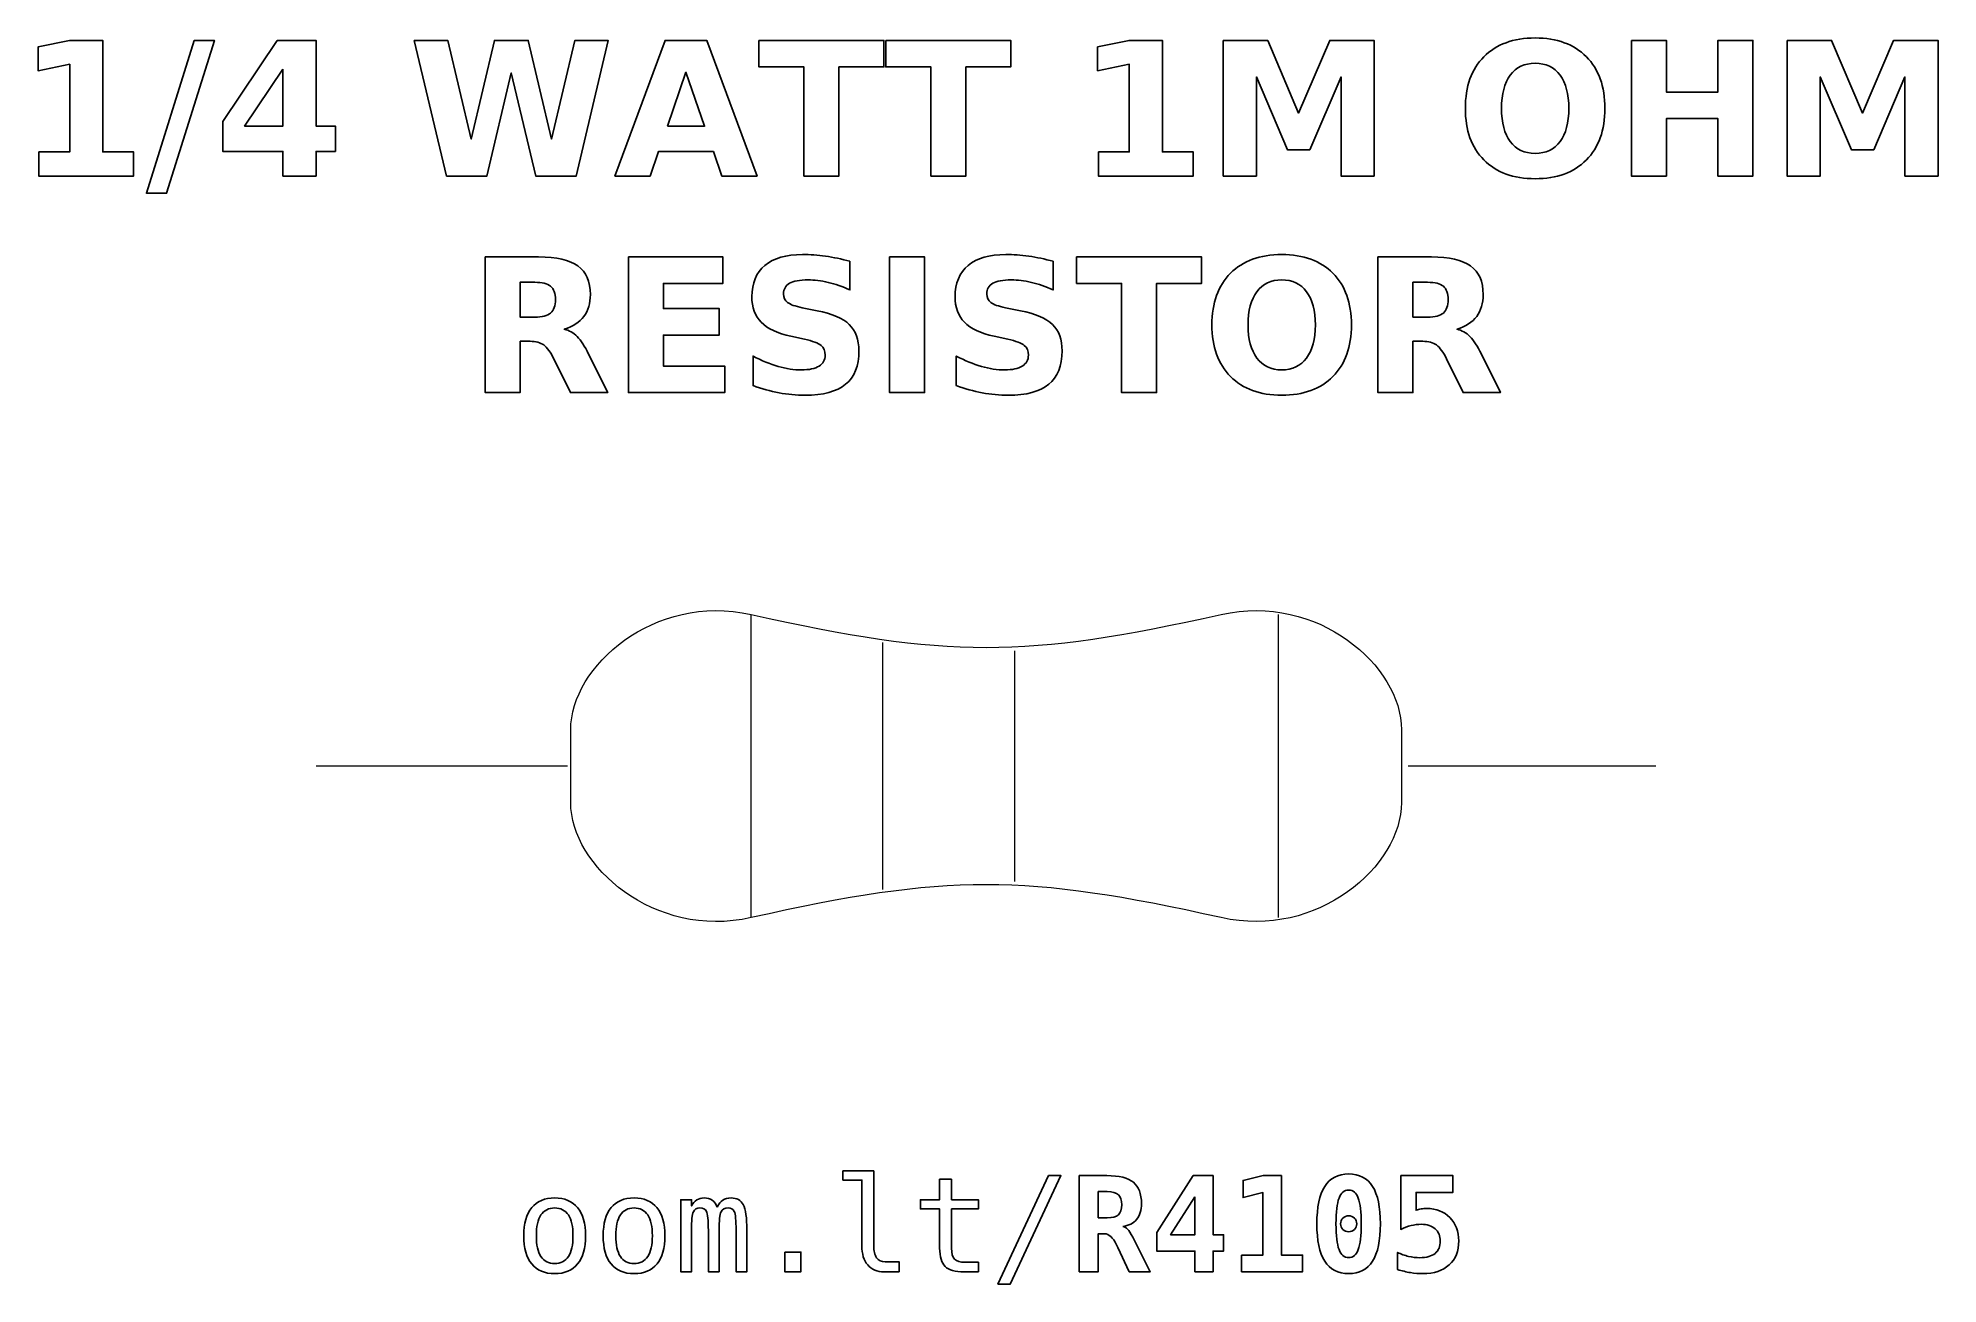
# Model space of a CAD drawing. Header units: centimetres. Extents: x -11.22 to -9.78, y -15.24 to -14.3.
import ezdxf

# ---------------------------------------------------------------- set-up
doc = ezdxf.new("R2010")
doc.units = ezdxf.units.CM
doc.header["$MEASUREMENT"] = 0
doc.layers.add('Layer 1', color=7, linetype='Continuous')

msp = doc.modelspace()

# ---------------------------------------------------------------- linework, layer by layer
at = {"layer": 'Layer 1', "color": 250}
for points, knots in [([(-11.21836, -14.38415), (-11.21836, -14.38415), (-11.19493, -14.38415), (-11.19493, -14.38415), (-11.19493, -14.38415), (-11.19493, -14.38415), (-11.19493, -14.31766), (-11.19493, -14.31766), (-11.19493, -14.31766), (-11.19493, -14.31766), (-11.21897, -14.32263), (-11.21897, -14.32263), (-11.21897, -14.32263), (-11.21897, -14.32263), (-11.21897, -14.30456), (-11.21897, -14.30456), (-11.21897, -14.30456), (-11.21897, -14.30456), (-11.19507, -14.2996), (-11.19507, -14.2996), (-11.19507, -14.2996), (-11.19507, -14.2996), (-11.16986, -14.2996), (-11.16986, -14.2996), (-11.16986, -14.2996), (-11.16986, -14.2996), (-11.16986, -14.38415), (-11.16986, -14.38415), (-11.16986, -14.38415), (-11.16986, -14.38415), (-11.14644, -14.38415), (-11.14644, -14.38415), (-11.14644, -14.38415), (-11.14644, -14.38415), (-11.14644, -14.40247), (-11.14644, -14.40247), (-11.14644, -14.40247), (-11.14644, -14.40247), (-11.21836, -14.40247), (-11.21836, -14.40247), (-11.21836, -14.40247), (-11.21836, -14.40247), (-11.21836, -14.38415), (-11.21836, -14.38415)], [0, 0, 0, 0, 0.0909091, 0.0909091, 0.0909091, 0.0909091, 0.1818182, 0.1818182, 0.1818182, 0.1818182, 0.2727273, 0.2727273, 0.2727273, 0.2727273, 0.3636364, 0.3636364, 0.3636364, 0.3636364, 0.4545455, 0.4545455, 0.4545455, 0.4545455, 0.5454545, 0.5454545, 0.5454545, 0.5454545, 0.6363636, 0.6363636, 0.6363636, 0.6363636, 0.7272727, 0.7272727, 0.7272727, 0.7272727, 0.8181818, 0.8181818, 0.8181818, 0.8181818, 0.9090909, 0.9090909, 0.9090909, 0.9090909, 1, 1, 1, 1]), ([(-11.10046, -14.2996), (-11.10046, -14.2996), (-11.08517, -14.2996), (-11.08517, -14.2996), (-11.08517, -14.2996), (-11.08517, -14.2996), (-11.12148, -14.41557), (-11.12148, -14.41557), (-11.12148, -14.41557), (-11.12148, -14.41557), (-11.1367, -14.41557), (-11.1367, -14.41557), (-11.1367, -14.41557), (-11.1367, -14.41557), (-11.10046, -14.2996), (-11.10046, -14.2996)], [0, 0, 0, 0, 0.25, 0.25, 0.25, 0.25, 0.5, 0.5, 0.5, 0.5, 0.75, 0.75, 0.75, 0.75, 1, 1, 1, 1]), ([(-11.03762, -14.2996), (-11.03762, -14.2996), (-11.00812, -14.2996), (-11.00812, -14.2996), (-11.00812, -14.2996), (-11.00812, -14.2996), (-11.00812, -14.36451), (-11.00812, -14.36451), (-11.00812, -14.36451), (-11.00812, -14.36451), (-10.99345, -14.36451), (-10.99345, -14.36451), (-10.99345, -14.36451), (-10.99345, -14.36451), (-10.99345, -14.38373), (-10.99345, -14.38373), (-10.99345, -14.38373), (-10.99345, -14.38373), (-11.00812, -14.38373), (-11.00812, -14.38373), (-11.00812, -14.38373), (-11.00812, -14.38373), (-11.00812, -14.40247), (-11.00812, -14.40247), (-11.00812, -14.40247), (-11.00812, -14.40247), (-11.03319, -14.40247), (-11.03319, -14.40247), (-11.03319, -14.40247), (-11.03319, -14.40247), (-11.03319, -14.38373), (-11.03319, -14.38373), (-11.03319, -14.38373), (-11.03319, -14.38373), (-11.07882, -14.38373), (-11.07882, -14.38373), (-11.07882, -14.38373), (-11.07882, -14.38373), (-11.07882, -14.36098), (-11.07882, -14.36098), (-11.07882, -14.36098), (-11.07882, -14.36098), (-11.03762, -14.2996), (-11.03762, -14.2996)], [0, 0, 0, 0, 0.0909091, 0.0909091, 0.0909091, 0.0909091, 0.1818182, 0.1818182, 0.1818182, 0.1818182, 0.2727273, 0.2727273, 0.2727273, 0.2727273, 0.3636364, 0.3636364, 0.3636364, 0.3636364, 0.4545455, 0.4545455, 0.4545455, 0.4545455, 0.5454545, 0.5454545, 0.5454545, 0.5454545, 0.6363636, 0.6363636, 0.6363636, 0.6363636, 0.7272727, 0.7272727, 0.7272727, 0.7272727, 0.8181818, 0.8181818, 0.8181818, 0.8181818, 0.9090909, 0.9090909, 0.9090909, 0.9090909, 1, 1, 1, 1]), ([(-10.93364, -14.2996), (-10.93364, -14.2996), (-10.90822, -14.2996), (-10.90822, -14.2996), (-10.90822, -14.2996), (-10.90822, -14.2996), (-10.89044, -14.37437), (-10.89044, -14.37437), (-10.89044, -14.37437), (-10.89044, -14.37437), (-10.8728, -14.2996), (-10.8728, -14.2996), (-10.8728, -14.2996), (-10.8728, -14.2996), (-10.84723, -14.2996), (-10.84723, -14.2996), (-10.84723, -14.2996), (-10.84723, -14.2996), (-10.8296, -14.37437), (-10.8296, -14.37437), (-10.8296, -14.37437), (-10.8296, -14.37437), (-10.81182, -14.2996), (-10.81182, -14.2996), (-10.81182, -14.2996), (-10.81182, -14.2996), (-10.7866, -14.2996), (-10.7866, -14.2996), (-10.7866, -14.2996), (-10.7866, -14.2996), (-10.81085, -14.40247), (-10.81085, -14.40247), (-10.81085, -14.40247), (-10.81085, -14.40247), (-10.84145, -14.40247), (-10.84145, -14.40247), (-10.84145, -14.40247), (-10.84145, -14.40247), (-10.86012, -14.32427), (-10.86012, -14.32427), (-10.86012, -14.32427), (-10.86012, -14.32427), (-10.87858, -14.40247), (-10.87858, -14.40247), (-10.87858, -14.40247), (-10.87858, -14.40247), (-10.90918, -14.40247), (-10.90918, -14.40247), (-10.90918, -14.40247), (-10.90918, -14.40247), (-10.93364, -14.2996), (-10.93364, -14.2996)], [0, 0, 0, 0, 0.0769231, 0.0769231, 0.0769231, 0.0769231, 0.1538462, 0.1538462, 0.1538462, 0.1538462, 0.2307692, 0.2307692, 0.2307692, 0.2307692, 0.3076923, 0.3076923, 0.3076923, 0.3076923, 0.3846154, 0.3846154, 0.3846154, 0.3846154, 0.4615385, 0.4615385, 0.4615385, 0.4615385, 0.5384615, 0.5384615, 0.5384615, 0.5384615, 0.6153846, 0.6153846, 0.6153846, 0.6153846, 0.6923077, 0.6923077, 0.6923077, 0.6923077, 0.7692308, 0.7692308, 0.7692308, 0.7692308, 0.8461538, 0.8461538, 0.8461538, 0.8461538, 0.9230769, 0.9230769, 0.9230769, 0.9230769, 1, 1, 1, 1]), ([(-10.70683, -14.38375), (-10.70683, -14.38375), (-10.74832, -14.38375), (-10.74832, -14.38375), (-10.74832, -14.38375), (-10.74832, -14.38375), (-10.75486, -14.40247), (-10.75486, -14.40247), (-10.75486, -14.40247), (-10.75486, -14.40247), (-10.78153, -14.40247), (-10.78153, -14.40247), (-10.78153, -14.40247), (-10.78153, -14.40247), (-10.74343, -14.2996), (-10.74343, -14.2996), (-10.74343, -14.2996), (-10.74343, -14.2996), (-10.7118, -14.2996), (-10.7118, -14.2996), (-10.7118, -14.2996), (-10.7118, -14.2996), (-10.6737, -14.40247), (-10.6737, -14.40247), (-10.6737, -14.40247), (-10.6737, -14.40247), (-10.70037, -14.40247), (-10.70037, -14.40247), (-10.70037, -14.40247), (-10.70037, -14.40247), (-10.70683, -14.38375), (-10.70683, -14.38375)], [0, 0, 0, 0, 0.125, 0.125, 0.125, 0.125, 0.25, 0.25, 0.25, 0.25, 0.375, 0.375, 0.375, 0.375, 0.5, 0.5, 0.5, 0.5, 0.625, 0.625, 0.625, 0.625, 0.75, 0.75, 0.75, 0.75, 0.875, 0.875, 0.875, 0.875, 1, 1, 1, 1]), ([(-10.67231, -14.2996), (-10.67231, -14.2996), (-10.57751, -14.2996), (-10.57751, -14.2996), (-10.57751, -14.2996), (-10.57751, -14.2996), (-10.57751, -14.31966), (-10.57751, -14.31966), (-10.57751, -14.31966), (-10.57751, -14.31966), (-10.61161, -14.31966), (-10.61161, -14.31966), (-10.61161, -14.31966), (-10.61161, -14.31966), (-10.61161, -14.40247), (-10.61161, -14.40247), (-10.61161, -14.40247), (-10.61161, -14.40247), (-10.63814, -14.40247), (-10.63814, -14.40247), (-10.63814, -14.40247), (-10.63814, -14.40247), (-10.63814, -14.31966), (-10.63814, -14.31966), (-10.63814, -14.31966), (-10.63814, -14.31966), (-10.67231, -14.31966), (-10.67231, -14.31966), (-10.67231, -14.31966), (-10.67231, -14.31966), (-10.67231, -14.2996), (-10.67231, -14.2996)], [0, 0, 0, 0, 0.125, 0.125, 0.125, 0.125, 0.25, 0.25, 0.25, 0.25, 0.375, 0.375, 0.375, 0.375, 0.5, 0.5, 0.5, 0.5, 0.625, 0.625, 0.625, 0.625, 0.75, 0.75, 0.75, 0.75, 0.875, 0.875, 0.875, 0.875, 1, 1, 1, 1]), ([(-10.57605, -14.2996), (-10.57605, -14.2996), (-10.48125, -14.2996), (-10.48125, -14.2996), (-10.48125, -14.2996), (-10.48125, -14.2996), (-10.48125, -14.31966), (-10.48125, -14.31966), (-10.48125, -14.31966), (-10.48125, -14.31966), (-10.51535, -14.31966), (-10.51535, -14.31966), (-10.51535, -14.31966), (-10.51535, -14.31966), (-10.51535, -14.40247), (-10.51535, -14.40247), (-10.51535, -14.40247), (-10.51535, -14.40247), (-10.54188, -14.40247), (-10.54188, -14.40247), (-10.54188, -14.40247), (-10.54188, -14.40247), (-10.54188, -14.31966), (-10.54188, -14.31966), (-10.54188, -14.31966), (-10.54188, -14.31966), (-10.57605, -14.31966), (-10.57605, -14.31966), (-10.57605, -14.31966), (-10.57605, -14.31966), (-10.57605, -14.2996), (-10.57605, -14.2996)], [0, 0, 0, 0, 0.125, 0.125, 0.125, 0.125, 0.25, 0.25, 0.25, 0.25, 0.375, 0.375, 0.375, 0.375, 0.5, 0.5, 0.5, 0.5, 0.625, 0.625, 0.625, 0.625, 0.75, 0.75, 0.75, 0.75, 0.875, 0.875, 0.875, 0.875, 1, 1, 1, 1]), ([(-10.41481, -14.38415), (-10.41481, -14.38415), (-10.39138, -14.38415), (-10.39138, -14.38415), (-10.39138, -14.38415), (-10.39138, -14.38415), (-10.39138, -14.31766), (-10.39138, -14.31766), (-10.39138, -14.31766), (-10.39138, -14.31766), (-10.41542, -14.32263), (-10.41542, -14.32263), (-10.41542, -14.32263), (-10.41542, -14.32263), (-10.41542, -14.30456), (-10.41542, -14.30456), (-10.41542, -14.30456), (-10.41542, -14.30456), (-10.39152, -14.2996), (-10.39152, -14.2996), (-10.39152, -14.2996), (-10.39152, -14.2996), (-10.36631, -14.2996), (-10.36631, -14.2996), (-10.36631, -14.2996), (-10.36631, -14.2996), (-10.36631, -14.38415), (-10.36631, -14.38415), (-10.36631, -14.38415), (-10.36631, -14.38415), (-10.34289, -14.38415), (-10.34289, -14.38415), (-10.34289, -14.38415), (-10.34289, -14.38415), (-10.34289, -14.40247), (-10.34289, -14.40247), (-10.34289, -14.40247), (-10.34289, -14.40247), (-10.41481, -14.40247), (-10.41481, -14.40247), (-10.41481, -14.40247), (-10.41481, -14.40247), (-10.41481, -14.38415), (-10.41481, -14.38415)], [0, 0, 0, 0, 0.0909091, 0.0909091, 0.0909091, 0.0909091, 0.1818182, 0.1818182, 0.1818182, 0.1818182, 0.2727273, 0.2727273, 0.2727273, 0.2727273, 0.3636364, 0.3636364, 0.3636364, 0.3636364, 0.4545455, 0.4545455, 0.4545455, 0.4545455, 0.5454545, 0.5454545, 0.5454545, 0.5454545, 0.6363636, 0.6363636, 0.6363636, 0.6363636, 0.7272727, 0.7272727, 0.7272727, 0.7272727, 0.8181818, 0.8181818, 0.8181818, 0.8181818, 0.9090909, 0.9090909, 0.9090909, 0.9090909, 1, 1, 1, 1]), ([(-10.32019, -14.2996), (-10.32019, -14.2996), (-10.28644, -14.2996), (-10.28644, -14.2996), (-10.28644, -14.2996), (-10.28644, -14.2996), (-10.26299, -14.35466), (-10.26299, -14.35466), (-10.26299, -14.35466), (-10.26299, -14.35466), (-10.23943, -14.2996), (-10.23943, -14.2996), (-10.23943, -14.2996), (-10.23943, -14.2996), (-10.20575, -14.2996), (-10.20575, -14.2996), (-10.20575, -14.2996), (-10.20575, -14.2996), (-10.20575, -14.40247), (-10.20575, -14.40247), (-10.20575, -14.40247), (-10.20575, -14.40247), (-10.23082, -14.40247), (-10.23082, -14.40247), (-10.23082, -14.40247), (-10.23082, -14.40247), (-10.23082, -14.32723), (-10.23082, -14.32723), (-10.23082, -14.32723), (-10.23082, -14.32723), (-10.25453, -14.38269), (-10.25453, -14.38269), (-10.25453, -14.38269), (-10.25453, -14.38269), (-10.27134, -14.38269), (-10.27134, -14.38269), (-10.27134, -14.38269), (-10.27134, -14.38269), (-10.29505, -14.32723), (-10.29505, -14.32723), (-10.29505, -14.32723), (-10.29505, -14.32723), (-10.29505, -14.40247), (-10.29505, -14.40247), (-10.29505, -14.40247), (-10.29505, -14.40247), (-10.32019, -14.40247), (-10.32019, -14.40247), (-10.32019, -14.40247), (-10.32019, -14.40247), (-10.32019, -14.2996), (-10.32019, -14.2996)], [0, 0, 0, 0, 0.0769231, 0.0769231, 0.0769231, 0.0769231, 0.1538462, 0.1538462, 0.1538462, 0.1538462, 0.2307692, 0.2307692, 0.2307692, 0.2307692, 0.3076923, 0.3076923, 0.3076923, 0.3076923, 0.3846154, 0.3846154, 0.3846154, 0.3846154, 0.4615385, 0.4615385, 0.4615385, 0.4615385, 0.5384615, 0.5384615, 0.5384615, 0.5384615, 0.6153846, 0.6153846, 0.6153846, 0.6153846, 0.6923077, 0.6923077, 0.6923077, 0.6923077, 0.7692308, 0.7692308, 0.7692308, 0.7692308, 0.8461538, 0.8461538, 0.8461538, 0.8461538, 0.9230769, 0.9230769, 0.9230769, 0.9230769, 1, 1, 1, 1]), ([(-10.08364, -14.29774), (-10.06711, -14.29774), (-10.05415, -14.30247), (-10.04479, -14.31195), (-10.04479, -14.31195), (-10.03541, -14.3214), (-10.03073, -14.33445), (-10.03073, -14.35113), (-10.03073, -14.35113), (-10.03073, -14.36776), (-10.03541, -14.38081), (-10.04479, -14.39026), (-10.04479, -14.39026), (-10.05415, -14.39974), (-10.06711, -14.40447), (-10.08364, -14.40447), (-10.08364, -14.40447), (-10.10013, -14.40447), (-10.11306, -14.39974), (-10.12247, -14.39026), (-10.12247, -14.39026), (-10.13185, -14.38081), (-10.13656, -14.36776), (-10.13656, -14.35113), (-10.13656, -14.35113), (-10.13656, -14.33445), (-10.13185, -14.3214), (-10.12247, -14.31195), (-10.12247, -14.31195), (-10.11306, -14.30247), (-10.10013, -14.29774), (-10.08364, -14.29774)], [0, 0, 0, 0, 0.125, 0.125, 0.125, 0.125, 0.25, 0.25, 0.25, 0.25, 0.375, 0.375, 0.375, 0.375, 0.5, 0.5, 0.5, 0.5, 0.625, 0.625, 0.625, 0.625, 0.75, 0.75, 0.75, 0.75, 0.875, 0.875, 0.875, 0.875, 1, 1, 1, 1]), ([(-10.01066, -14.2996), (-10.01066, -14.2996), (-9.98413, -14.2996), (-9.98413, -14.2996), (-9.98413, -14.2996), (-9.98413, -14.2996), (-9.98413, -14.33881), (-9.98413, -14.33881), (-9.98413, -14.33881), (-9.98413, -14.33881), (-9.945, -14.33881), (-9.945, -14.33881), (-9.945, -14.33881), (-9.945, -14.33881), (-9.945, -14.2996), (-9.945, -14.2996), (-9.945, -14.2996), (-9.945, -14.2996), (-9.91847, -14.2996), (-9.91847, -14.2996), (-9.91847, -14.2996), (-9.91847, -14.2996), (-9.91847, -14.40247), (-9.91847, -14.40247), (-9.91847, -14.40247), (-9.91847, -14.40247), (-9.945, -14.40247), (-9.945, -14.40247), (-9.945, -14.40247), (-9.945, -14.40247), (-9.945, -14.35887), (-9.945, -14.35887), (-9.945, -14.35887), (-9.945, -14.35887), (-9.98413, -14.35887), (-9.98413, -14.35887), (-9.98413, -14.35887), (-9.98413, -14.35887), (-9.98413, -14.40247), (-9.98413, -14.40247), (-9.98413, -14.40247), (-9.98413, -14.40247), (-10.01066, -14.40247), (-10.01066, -14.40247), (-10.01066, -14.40247), (-10.01066, -14.40247), (-10.01066, -14.2996), (-10.01066, -14.2996)], [0, 0, 0, 0, 0.0833333, 0.0833333, 0.0833333, 0.0833333, 0.1666667, 0.1666667, 0.1666667, 0.1666667, 0.25, 0.25, 0.25, 0.25, 0.3333333, 0.3333333, 0.3333333, 0.3333333, 0.4166667, 0.4166667, 0.4166667, 0.4166667, 0.5, 0.5, 0.5, 0.5, 0.5833333, 0.5833333, 0.5833333, 0.5833333, 0.6666667, 0.6666667, 0.6666667, 0.6666667, 0.75, 0.75, 0.75, 0.75, 0.8333333, 0.8333333, 0.8333333, 0.8333333, 0.9166667, 0.9166667, 0.9166667, 0.9166667, 1, 1, 1, 1]), ([(-9.89257, -14.2996), (-9.89257, -14.2996), (-9.85882, -14.2996), (-9.85882, -14.2996), (-9.85882, -14.2996), (-9.85882, -14.2996), (-9.83537, -14.35466), (-9.83537, -14.35466), (-9.83537, -14.35466), (-9.83537, -14.35466), (-9.81181, -14.2996), (-9.81181, -14.2996), (-9.81181, -14.2996), (-9.81181, -14.2996), (-9.77813, -14.2996), (-9.77813, -14.2996), (-9.77813, -14.2996), (-9.77813, -14.2996), (-9.77813, -14.40247), (-9.77813, -14.40247), (-9.77813, -14.40247), (-9.77813, -14.40247), (-9.8032, -14.40247), (-9.8032, -14.40247), (-9.8032, -14.40247), (-9.8032, -14.40247), (-9.8032, -14.32723), (-9.8032, -14.32723), (-9.8032, -14.32723), (-9.8032, -14.32723), (-9.82691, -14.38269), (-9.82691, -14.38269), (-9.82691, -14.38269), (-9.82691, -14.38269), (-9.84372, -14.38269), (-9.84372, -14.38269), (-9.84372, -14.38269), (-9.84372, -14.38269), (-9.86743, -14.32723), (-9.86743, -14.32723), (-9.86743, -14.32723), (-9.86743, -14.32723), (-9.86743, -14.40247), (-9.86743, -14.40247), (-9.86743, -14.40247), (-9.86743, -14.40247), (-9.89257, -14.40247), (-9.89257, -14.40247), (-9.89257, -14.40247), (-9.89257, -14.40247), (-9.89257, -14.2996), (-9.89257, -14.2996)], [0, 0, 0, 0, 0.0769231, 0.0769231, 0.0769231, 0.0769231, 0.1538462, 0.1538462, 0.1538462, 0.1538462, 0.2307692, 0.2307692, 0.2307692, 0.2307692, 0.3076923, 0.3076923, 0.3076923, 0.3076923, 0.3846154, 0.3846154, 0.3846154, 0.3846154, 0.4615385, 0.4615385, 0.4615385, 0.4615385, 0.5384615, 0.5384615, 0.5384615, 0.5384615, 0.6153846, 0.6153846, 0.6153846, 0.6153846, 0.6923077, 0.6923077, 0.6923077, 0.6923077, 0.7692308, 0.7692308, 0.7692308, 0.7692308, 0.8461538, 0.8461538, 0.8461538, 0.8461538, 0.9230769, 0.9230769, 0.9230769, 0.9230769, 1, 1, 1, 1]), ([(-11.03319, -14.32145), (-11.03319, -14.32145), (-11.06229, -14.36451), (-11.06229, -14.36451), (-11.06229, -14.36451), (-11.06229, -14.36451), (-11.03319, -14.36451), (-11.03319, -14.36451), (-11.03319, -14.36451), (-11.03319, -14.36451), (-11.03319, -14.32145), (-11.03319, -14.32145)], [0, 0, 0, 0, 0.3333333, 0.3333333, 0.3333333, 0.3333333, 0.6666667, 0.6666667, 0.6666667, 0.6666667, 1, 1, 1, 1]), ([(-10.08364, -14.31696), (-10.09173, -14.31696), (-10.09799, -14.31994), (-10.10246, -14.32592), (-10.10246, -14.32592), (-10.1069, -14.33189), (-10.10914, -14.34029), (-10.10914, -14.35113), (-10.10914, -14.35113), (-10.10914, -14.36195), (-10.1069, -14.37032), (-10.10246, -14.37629), (-10.10246, -14.37629), (-10.09799, -14.38227), (-10.09173, -14.38525), (-10.08364, -14.38525), (-10.08364, -14.38525), (-10.0755, -14.38525), (-10.06923, -14.38227), (-10.06476, -14.37629), (-10.06476, -14.37629), (-10.06031, -14.37032), (-10.05808, -14.36195), (-10.05808, -14.35113), (-10.05808, -14.35113), (-10.05808, -14.34029), (-10.06031, -14.33189), (-10.06476, -14.32592), (-10.06476, -14.32592), (-10.06923, -14.31994), (-10.0755, -14.31696), (-10.08364, -14.31696)], [0, 0, 0, 0, 0.125, 0.125, 0.125, 0.125, 0.25, 0.25, 0.25, 0.25, 0.375, 0.375, 0.375, 0.375, 0.5, 0.5, 0.5, 0.5, 0.625, 0.625, 0.625, 0.625, 0.75, 0.75, 0.75, 0.75, 0.875, 0.875, 0.875, 0.875, 1, 1, 1, 1]), ([(-10.74171, -14.36465), (-10.74171, -14.36465), (-10.71351, -14.36465), (-10.71351, -14.36465), (-10.71351, -14.36465), (-10.71351, -14.36465), (-10.72758, -14.32373), (-10.72758, -14.32373), (-10.72758, -14.32373), (-10.72758, -14.32373), (-10.74171, -14.36465), (-10.74171, -14.36465)], [0, 0, 0, 0, 0.3333333, 0.3333333, 0.3333333, 0.3333333, 0.6666667, 0.6666667, 0.6666667, 0.6666667, 1, 1, 1, 1]), ([(-10.85333, -14.5278), (-10.85333, -14.5278), (-10.85333, -14.56672), (-10.85333, -14.56672), (-10.85333, -14.56672), (-10.85333, -14.56672), (-10.87986, -14.56672), (-10.87986, -14.56672), (-10.87986, -14.56672), (-10.87986, -14.56672), (-10.87986, -14.46385), (-10.87986, -14.46385), (-10.87986, -14.46385), (-10.87986, -14.46385), (-10.83934, -14.46385), (-10.83934, -14.46385), (-10.83934, -14.46385), (-10.82579, -14.46385), (-10.81584, -14.46613), (-10.80954, -14.47067), (-10.80954, -14.47067), (-10.80322, -14.47521), (-10.80006, -14.48241), (-10.80006, -14.49224), (-10.80006, -14.49224), (-10.80006, -14.49903), (-10.80171, -14.50463), (-10.80498, -14.50898), (-10.80498, -14.50898), (-10.80827, -14.51336), (-10.81323, -14.51658), (-10.81984, -14.51863), (-10.81984, -14.51863), (-10.81622, -14.51947), (-10.81295, -14.52133), (-10.81008, -14.52425), (-10.81008, -14.52425), (-10.80721, -14.52716), (-10.80432, -14.53158), (-10.80138, -14.53751), (-10.80138, -14.53751), (-10.80138, -14.53751), (-10.78696, -14.56672), (-10.78696, -14.56672), (-10.78696, -14.56672), (-10.78696, -14.56672), (-10.81523, -14.56672), (-10.81523, -14.56672), (-10.81523, -14.56672), (-10.81523, -14.56672), (-10.82777, -14.54116), (-10.82777, -14.54116), (-10.82777, -14.54116), (-10.83028, -14.53603), (-10.83285, -14.5325), (-10.83546, -14.53062), (-10.83546, -14.53062), (-10.83805, -14.52874), (-10.8415, -14.5278), (-10.84583, -14.5278), (-10.84583, -14.5278), (-10.84583, -14.5278), (-10.85333, -14.5278), (-10.85333, -14.5278)], [0, 0, 0, 0, 0.0625, 0.0625, 0.0625, 0.0625, 0.125, 0.125, 0.125, 0.125, 0.1875, 0.1875, 0.1875, 0.1875, 0.25, 0.25, 0.25, 0.25, 0.3125, 0.3125, 0.3125, 0.3125, 0.375, 0.375, 0.375, 0.375, 0.4375, 0.4375, 0.4375, 0.4375, 0.5, 0.5, 0.5, 0.5, 0.5625, 0.5625, 0.5625, 0.5625, 0.625, 0.625, 0.625, 0.625, 0.6875, 0.6875, 0.6875, 0.6875, 0.75, 0.75, 0.75, 0.75, 0.8125, 0.8125, 0.8125, 0.8125, 0.875, 0.875, 0.875, 0.875, 0.9375, 0.9375, 0.9375, 0.9375, 1, 1, 1, 1]), ([(-10.77121, -14.46385), (-10.77121, -14.46385), (-10.69962, -14.46385), (-10.69962, -14.46385), (-10.69962, -14.46385), (-10.69962, -14.46385), (-10.69962, -14.48391), (-10.69962, -14.48391), (-10.69962, -14.48391), (-10.69962, -14.48391), (-10.74468, -14.48391), (-10.74468, -14.48391), (-10.74468, -14.48391), (-10.74468, -14.48391), (-10.74468, -14.50306), (-10.74468, -14.50306), (-10.74468, -14.50306), (-10.74468, -14.50306), (-10.70233, -14.50306), (-10.70233, -14.50306), (-10.70233, -14.50306), (-10.70233, -14.50306), (-10.70233, -14.52312), (-10.70233, -14.52312), (-10.70233, -14.52312), (-10.70233, -14.52312), (-10.74468, -14.52312), (-10.74468, -14.52312), (-10.74468, -14.52312), (-10.74468, -14.52312), (-10.74468, -14.54666), (-10.74468, -14.54666), (-10.74468, -14.54666), (-10.74468, -14.54666), (-10.69812, -14.54666), (-10.69812, -14.54666), (-10.69812, -14.54666), (-10.69812, -14.54666), (-10.69812, -14.56672), (-10.69812, -14.56672), (-10.69812, -14.56672), (-10.69812, -14.56672), (-10.77121, -14.56672), (-10.77121, -14.56672), (-10.77121, -14.56672), (-10.77121, -14.56672), (-10.77121, -14.46385), (-10.77121, -14.46385)], [0, 0, 0, 0, 0.0833333, 0.0833333, 0.0833333, 0.0833333, 0.1666667, 0.1666667, 0.1666667, 0.1666667, 0.25, 0.25, 0.25, 0.25, 0.3333333, 0.3333333, 0.3333333, 0.3333333, 0.4166667, 0.4166667, 0.4166667, 0.4166667, 0.5, 0.5, 0.5, 0.5, 0.5833333, 0.5833333, 0.5833333, 0.5833333, 0.6666667, 0.6666667, 0.6666667, 0.6666667, 0.75, 0.75, 0.75, 0.75, 0.8333333, 0.8333333, 0.8333333, 0.8333333, 0.9166667, 0.9166667, 0.9166667, 0.9166667, 1, 1, 1, 1]), ([(-10.60322, -14.4671), (-10.60322, -14.4671), (-10.60322, -14.48885), (-10.60322, -14.48885), (-10.60322, -14.48885), (-10.60887, -14.48633), (-10.61439, -14.48443), (-10.61975, -14.48314), (-10.61975, -14.48314), (-10.62514, -14.48184), (-10.63022, -14.48121), (-10.63499, -14.48121), (-10.63499, -14.48121), (-10.64132, -14.48121), (-10.64602, -14.48208), (-10.64906, -14.48382), (-10.64906, -14.48382), (-10.65209, -14.48558), (-10.6536, -14.48829), (-10.6536, -14.49196), (-10.6536, -14.49196), (-10.6536, -14.49471), (-10.65259, -14.49687), (-10.65054, -14.4984), (-10.65054, -14.4984), (-10.64849, -14.49993), (-10.64478, -14.50127), (-10.63939, -14.50237), (-10.63939, -14.50237), (-10.63939, -14.50237), (-10.6281, -14.50463), (-10.6281, -14.50463), (-10.6281, -14.50463), (-10.61665, -14.50694), (-10.60854, -14.51042), (-10.60372, -14.51512), (-10.60372, -14.51512), (-10.59889, -14.5198), (-10.59647, -14.52646), (-10.59647, -14.53509), (-10.59647, -14.53509), (-10.59647, -14.54645), (-10.59983, -14.55489), (-10.60656, -14.56042), (-10.60656, -14.56042), (-10.61329, -14.56594), (-10.62356, -14.56872), (-10.63739, -14.56872), (-10.63739, -14.56872), (-10.64393, -14.56872), (-10.65047, -14.56811), (-10.65703, -14.56686), (-10.65703, -14.56686), (-10.66359, -14.56561), (-10.67018, -14.56378), (-10.67674, -14.56136), (-10.67674, -14.56136), (-10.67674, -14.56136), (-10.67674, -14.53897), (-10.67674, -14.53897), (-10.67674, -14.53897), (-10.67018, -14.54245), (-10.66383, -14.54508), (-10.65769, -14.54685), (-10.65769, -14.54685), (-10.65155, -14.54861), (-10.64565, -14.5495), (-10.63996, -14.5495), (-10.63996, -14.5495), (-10.63417, -14.5495), (-10.62973, -14.54854), (-10.62665, -14.54661), (-10.62665, -14.54661), (-10.62356, -14.54468), (-10.62204, -14.54193), (-10.62204, -14.53833), (-10.62204, -14.53833), (-10.62204, -14.53513), (-10.62307, -14.53264), (-10.62516, -14.5309), (-10.62516, -14.5309), (-10.62726, -14.52916), (-10.63142, -14.52759), (-10.63768, -14.52622), (-10.63768, -14.52622), (-10.63768, -14.52622), (-10.64795, -14.52394), (-10.64795, -14.52394), (-10.64795, -14.52394), (-10.65823, -14.52173), (-10.66576, -14.51823), (-10.67051, -14.5134), (-10.67051, -14.5134), (-10.67526, -14.50858), (-10.67763, -14.50207), (-10.67763, -14.49391), (-10.67763, -14.49391), (-10.67763, -14.48365), (-10.67432, -14.47577), (-10.66771, -14.47027), (-10.66771, -14.47027), (-10.6611, -14.46474), (-10.6516, -14.46199), (-10.63918, -14.46199), (-10.63918, -14.46199), (-10.63354, -14.46199), (-10.62773, -14.46242), (-10.62175, -14.46326), (-10.62175, -14.46326), (-10.61578, -14.46411), (-10.6096, -14.46538), (-10.60322, -14.4671)], [0, 0, 0, 0, 0.0357143, 0.0357143, 0.0357143, 0.0357143, 0.0714286, 0.0714286, 0.0714286, 0.0714286, 0.1071429, 0.1071429, 0.1071429, 0.1071429, 0.1428571, 0.1428571, 0.1428571, 0.1428571, 0.1785714, 0.1785714, 0.1785714, 0.1785714, 0.2142857, 0.2142857, 0.2142857, 0.2142857, 0.25, 0.25, 0.25, 0.25, 0.2857143, 0.2857143, 0.2857143, 0.2857143, 0.3214286, 0.3214286, 0.3214286, 0.3214286, 0.3571429, 0.3571429, 0.3571429, 0.3571429, 0.3928571, 0.3928571, 0.3928571, 0.3928571, 0.4285714, 0.4285714, 0.4285714, 0.4285714, 0.4642857, 0.4642857, 0.4642857, 0.4642857, 0.5, 0.5, 0.5, 0.5, 0.5357143, 0.5357143, 0.5357143, 0.5357143, 0.5714286, 0.5714286, 0.5714286, 0.5714286, 0.6071429, 0.6071429, 0.6071429, 0.6071429, 0.6428571, 0.6428571, 0.6428571, 0.6428571, 0.6785714, 0.6785714, 0.6785714, 0.6785714, 0.7142857, 0.7142857, 0.7142857, 0.7142857, 0.75, 0.75, 0.75, 0.75, 0.7857143, 0.7857143, 0.7857143, 0.7857143, 0.8214286, 0.8214286, 0.8214286, 0.8214286, 0.8571429, 0.8571429, 0.8571429, 0.8571429, 0.8928571, 0.8928571, 0.8928571, 0.8928571, 0.9285714, 0.9285714, 0.9285714, 0.9285714, 0.9642857, 0.9642857, 0.9642857, 0.9642857, 1, 1, 1, 1]), ([(-10.57319, -14.46385), (-10.57319, -14.46385), (-10.54666, -14.46385), (-10.54666, -14.46385), (-10.54666, -14.46385), (-10.54666, -14.46385), (-10.54666, -14.56672), (-10.54666, -14.56672), (-10.54666, -14.56672), (-10.54666, -14.56672), (-10.57319, -14.56672), (-10.57319, -14.56672), (-10.57319, -14.56672), (-10.57319, -14.56672), (-10.57319, -14.46385), (-10.57319, -14.46385)], [0, 0, 0, 0, 0.25, 0.25, 0.25, 0.25, 0.5, 0.5, 0.5, 0.5, 0.75, 0.75, 0.75, 0.75, 1, 1, 1, 1]), ([(-10.44911, -14.4671), (-10.44911, -14.4671), (-10.44911, -14.48885), (-10.44911, -14.48885), (-10.44911, -14.48885), (-10.45476, -14.48633), (-10.46028, -14.48443), (-10.46564, -14.48314), (-10.46564, -14.48314), (-10.47103, -14.48184), (-10.47611, -14.48121), (-10.48088, -14.48121), (-10.48088, -14.48121), (-10.48721, -14.48121), (-10.49191, -14.48208), (-10.49495, -14.48382), (-10.49495, -14.48382), (-10.49798, -14.48558), (-10.49949, -14.48829), (-10.49949, -14.49196), (-10.49949, -14.49196), (-10.49949, -14.49471), (-10.49848, -14.49687), (-10.49643, -14.4984), (-10.49643, -14.4984), (-10.49438, -14.49993), (-10.49067, -14.50127), (-10.48528, -14.50237), (-10.48528, -14.50237), (-10.48528, -14.50237), (-10.47399, -14.50463), (-10.47399, -14.50463), (-10.47399, -14.50463), (-10.46254, -14.50694), (-10.45443, -14.51042), (-10.44961, -14.51512), (-10.44961, -14.51512), (-10.44478, -14.5198), (-10.44236, -14.52646), (-10.44236, -14.53509), (-10.44236, -14.53509), (-10.44236, -14.54645), (-10.44572, -14.55489), (-10.45245, -14.56042), (-10.45245, -14.56042), (-10.45918, -14.56594), (-10.46945, -14.56872), (-10.48328, -14.56872), (-10.48328, -14.56872), (-10.48982, -14.56872), (-10.49636, -14.56811), (-10.50292, -14.56686), (-10.50292, -14.56686), (-10.50948, -14.56561), (-10.51607, -14.56378), (-10.52263, -14.56136), (-10.52263, -14.56136), (-10.52263, -14.56136), (-10.52263, -14.53897), (-10.52263, -14.53897), (-10.52263, -14.53897), (-10.51607, -14.54245), (-10.50972, -14.54508), (-10.50358, -14.54685), (-10.50358, -14.54685), (-10.49744, -14.54861), (-10.49154, -14.5495), (-10.48585, -14.5495), (-10.48585, -14.5495), (-10.48006, -14.5495), (-10.47562, -14.54854), (-10.47254, -14.54661), (-10.47254, -14.54661), (-10.46945, -14.54468), (-10.46793, -14.54193), (-10.46793, -14.53833), (-10.46793, -14.53833), (-10.46793, -14.53513), (-10.46896, -14.53264), (-10.47105, -14.5309), (-10.47105, -14.5309), (-10.47315, -14.52916), (-10.47731, -14.52759), (-10.48357, -14.52622), (-10.48357, -14.52622), (-10.48357, -14.52622), (-10.49384, -14.52394), (-10.49384, -14.52394), (-10.49384, -14.52394), (-10.50412, -14.52173), (-10.51165, -14.51823), (-10.5164, -14.5134), (-10.5164, -14.5134), (-10.52115, -14.50858), (-10.52352, -14.50207), (-10.52352, -14.49391), (-10.52352, -14.49391), (-10.52352, -14.48365), (-10.52021, -14.47577), (-10.5136, -14.47027), (-10.5136, -14.47027), (-10.50699, -14.46474), (-10.49749, -14.46199), (-10.48507, -14.46199), (-10.48507, -14.46199), (-10.47943, -14.46199), (-10.47362, -14.46242), (-10.46764, -14.46326), (-10.46764, -14.46326), (-10.46167, -14.46411), (-10.45549, -14.46538), (-10.44911, -14.4671)], [0, 0, 0, 0, 0.0357143, 0.0357143, 0.0357143, 0.0357143, 0.0714286, 0.0714286, 0.0714286, 0.0714286, 0.1071429, 0.1071429, 0.1071429, 0.1071429, 0.1428571, 0.1428571, 0.1428571, 0.1428571, 0.1785714, 0.1785714, 0.1785714, 0.1785714, 0.2142857, 0.2142857, 0.2142857, 0.2142857, 0.25, 0.25, 0.25, 0.25, 0.2857143, 0.2857143, 0.2857143, 0.2857143, 0.3214286, 0.3214286, 0.3214286, 0.3214286, 0.3571429, 0.3571429, 0.3571429, 0.3571429, 0.3928571, 0.3928571, 0.3928571, 0.3928571, 0.4285714, 0.4285714, 0.4285714, 0.4285714, 0.4642857, 0.4642857, 0.4642857, 0.4642857, 0.5, 0.5, 0.5, 0.5, 0.5357143, 0.5357143, 0.5357143, 0.5357143, 0.5714286, 0.5714286, 0.5714286, 0.5714286, 0.6071429, 0.6071429, 0.6071429, 0.6071429, 0.6428571, 0.6428571, 0.6428571, 0.6428571, 0.6785714, 0.6785714, 0.6785714, 0.6785714, 0.7142857, 0.7142857, 0.7142857, 0.7142857, 0.75, 0.75, 0.75, 0.75, 0.7857143, 0.7857143, 0.7857143, 0.7857143, 0.8214286, 0.8214286, 0.8214286, 0.8214286, 0.8571429, 0.8571429, 0.8571429, 0.8571429, 0.8928571, 0.8928571, 0.8928571, 0.8928571, 0.9285714, 0.9285714, 0.9285714, 0.9285714, 0.9642857, 0.9642857, 0.9642857, 0.9642857, 1, 1, 1, 1]), ([(-10.43136, -14.46385), (-10.43136, -14.46385), (-10.33656, -14.46385), (-10.33656, -14.46385), (-10.33656, -14.46385), (-10.33656, -14.46385), (-10.33656, -14.48391), (-10.33656, -14.48391), (-10.33656, -14.48391), (-10.33656, -14.48391), (-10.37066, -14.48391), (-10.37066, -14.48391), (-10.37066, -14.48391), (-10.37066, -14.48391), (-10.37066, -14.56672), (-10.37066, -14.56672), (-10.37066, -14.56672), (-10.37066, -14.56672), (-10.39719, -14.56672), (-10.39719, -14.56672), (-10.39719, -14.56672), (-10.39719, -14.56672), (-10.39719, -14.48391), (-10.39719, -14.48391), (-10.39719, -14.48391), (-10.39719, -14.48391), (-10.43136, -14.48391), (-10.43136, -14.48391), (-10.43136, -14.48391), (-10.43136, -14.48391), (-10.43136, -14.46385), (-10.43136, -14.46385)], [0, 0, 0, 0, 0.125, 0.125, 0.125, 0.125, 0.25, 0.25, 0.25, 0.25, 0.375, 0.375, 0.375, 0.375, 0.5, 0.5, 0.5, 0.5, 0.625, 0.625, 0.625, 0.625, 0.75, 0.75, 0.75, 0.75, 0.875, 0.875, 0.875, 0.875, 1, 1, 1, 1]), ([(-10.27583, -14.46199), (-10.2593, -14.46199), (-10.24634, -14.46672), (-10.23698, -14.4762), (-10.23698, -14.4762), (-10.2276, -14.48565), (-10.22292, -14.4987), (-10.22292, -14.51538), (-10.22292, -14.51538), (-10.22292, -14.53201), (-10.2276, -14.54506), (-10.23698, -14.55451), (-10.23698, -14.55451), (-10.24634, -14.56399), (-10.2593, -14.56872), (-10.27583, -14.56872), (-10.27583, -14.56872), (-10.29232, -14.56872), (-10.30525, -14.56399), (-10.31466, -14.55451), (-10.31466, -14.55451), (-10.32404, -14.54506), (-10.32875, -14.53201), (-10.32875, -14.51538), (-10.32875, -14.51538), (-10.32875, -14.4987), (-10.32404, -14.48565), (-10.31466, -14.4762), (-10.31466, -14.4762), (-10.30525, -14.46672), (-10.29232, -14.46199), (-10.27583, -14.46199)], [0, 0, 0, 0, 0.125, 0.125, 0.125, 0.125, 0.25, 0.25, 0.25, 0.25, 0.375, 0.375, 0.375, 0.375, 0.5, 0.5, 0.5, 0.5, 0.625, 0.625, 0.625, 0.625, 0.75, 0.75, 0.75, 0.75, 0.875, 0.875, 0.875, 0.875, 1, 1, 1, 1]), ([(-10.17632, -14.5278), (-10.17632, -14.5278), (-10.17632, -14.56672), (-10.17632, -14.56672), (-10.17632, -14.56672), (-10.17632, -14.56672), (-10.20285, -14.56672), (-10.20285, -14.56672), (-10.20285, -14.56672), (-10.20285, -14.56672), (-10.20285, -14.46385), (-10.20285, -14.46385), (-10.20285, -14.46385), (-10.20285, -14.46385), (-10.16233, -14.46385), (-10.16233, -14.46385), (-10.16233, -14.46385), (-10.14878, -14.46385), (-10.13883, -14.46613), (-10.13253, -14.47067), (-10.13253, -14.47067), (-10.12621, -14.47521), (-10.12305, -14.48241), (-10.12305, -14.49224), (-10.12305, -14.49224), (-10.12305, -14.49903), (-10.1247, -14.50463), (-10.12797, -14.50898), (-10.12797, -14.50898), (-10.13126, -14.51336), (-10.13622, -14.51658), (-10.14283, -14.51863), (-10.14283, -14.51863), (-10.13921, -14.51947), (-10.13594, -14.52133), (-10.13307, -14.52425), (-10.13307, -14.52425), (-10.1302, -14.52716), (-10.12731, -14.53158), (-10.12437, -14.53751), (-10.12437, -14.53751), (-10.12437, -14.53751), (-10.10995, -14.56672), (-10.10995, -14.56672), (-10.10995, -14.56672), (-10.10995, -14.56672), (-10.13822, -14.56672), (-10.13822, -14.56672), (-10.13822, -14.56672), (-10.13822, -14.56672), (-10.15076, -14.54116), (-10.15076, -14.54116), (-10.15076, -14.54116), (-10.15327, -14.53603), (-10.15584, -14.5325), (-10.15845, -14.53062), (-10.15845, -14.53062), (-10.16104, -14.52874), (-10.16449, -14.5278), (-10.16882, -14.5278), (-10.16882, -14.5278), (-10.16882, -14.5278), (-10.17632, -14.5278), (-10.17632, -14.5278)], [0, 0, 0, 0, 0.0625, 0.0625, 0.0625, 0.0625, 0.125, 0.125, 0.125, 0.125, 0.1875, 0.1875, 0.1875, 0.1875, 0.25, 0.25, 0.25, 0.25, 0.3125, 0.3125, 0.3125, 0.3125, 0.375, 0.375, 0.375, 0.375, 0.4375, 0.4375, 0.4375, 0.4375, 0.5, 0.5, 0.5, 0.5, 0.5625, 0.5625, 0.5625, 0.5625, 0.625, 0.625, 0.625, 0.625, 0.6875, 0.6875, 0.6875, 0.6875, 0.75, 0.75, 0.75, 0.75, 0.8125, 0.8125, 0.8125, 0.8125, 0.875, 0.875, 0.875, 0.875, 0.9375, 0.9375, 0.9375, 0.9375, 1, 1, 1, 1]), ([(-10.84216, -14.50948), (-10.83661, -14.50948), (-10.83261, -14.50844), (-10.83021, -14.50637), (-10.83021, -14.50637), (-10.82779, -14.5043), (-10.82659, -14.50089), (-10.82659, -14.49616), (-10.82659, -14.49616), (-10.82659, -14.49148), (-10.82779, -14.48812), (-10.83021, -14.4861), (-10.83021, -14.4861), (-10.83261, -14.48408), (-10.83661, -14.48307), (-10.84216, -14.48307), (-10.84216, -14.48307), (-10.84216, -14.48307), (-10.85333, -14.48307), (-10.85333, -14.48307), (-10.85333, -14.48307), (-10.85333, -14.48307), (-10.85333, -14.50948), (-10.85333, -14.50948), (-10.85333, -14.50948), (-10.85333, -14.50948), (-10.84216, -14.50948), (-10.84216, -14.50948)], [0, 0, 0, 0, 0.1428571, 0.1428571, 0.1428571, 0.1428571, 0.2857143, 0.2857143, 0.2857143, 0.2857143, 0.4285714, 0.4285714, 0.4285714, 0.4285714, 0.5714286, 0.5714286, 0.5714286, 0.5714286, 0.7142857, 0.7142857, 0.7142857, 0.7142857, 0.8571429, 0.8571429, 0.8571429, 0.8571429, 1, 1, 1, 1]), ([(-10.27583, -14.48121), (-10.28392, -14.48121), (-10.29018, -14.48419), (-10.29465, -14.49017), (-10.29465, -14.49017), (-10.29909, -14.49614), (-10.30133, -14.50454), (-10.30133, -14.51538), (-10.30133, -14.51538), (-10.30133, -14.5262), (-10.29909, -14.53457), (-10.29465, -14.54054), (-10.29465, -14.54054), (-10.29018, -14.54652), (-10.28392, -14.5495), (-10.27583, -14.5495), (-10.27583, -14.5495), (-10.26769, -14.5495), (-10.26142, -14.54652), (-10.25695, -14.54054), (-10.25695, -14.54054), (-10.2525, -14.53457), (-10.25027, -14.5262), (-10.25027, -14.51538), (-10.25027, -14.51538), (-10.25027, -14.50454), (-10.2525, -14.49614), (-10.25695, -14.49017), (-10.25695, -14.49017), (-10.26142, -14.48419), (-10.26769, -14.48121), (-10.27583, -14.48121)], [0, 0, 0, 0, 0.125, 0.125, 0.125, 0.125, 0.25, 0.25, 0.25, 0.25, 0.375, 0.375, 0.375, 0.375, 0.5, 0.5, 0.5, 0.5, 0.625, 0.625, 0.625, 0.625, 0.75, 0.75, 0.75, 0.75, 0.875, 0.875, 0.875, 0.875, 1, 1, 1, 1]), ([(-10.16515, -14.50948), (-10.1596, -14.50948), (-10.1556, -14.50844), (-10.1532, -14.50637), (-10.1532, -14.50637), (-10.15078, -14.5043), (-10.14958, -14.50089), (-10.14958, -14.49616), (-10.14958, -14.49616), (-10.14958, -14.49148), (-10.15078, -14.48812), (-10.1532, -14.4861), (-10.1532, -14.4861), (-10.1556, -14.48408), (-10.1596, -14.48307), (-10.16515, -14.48307), (-10.16515, -14.48307), (-10.16515, -14.48307), (-10.17632, -14.48307), (-10.17632, -14.48307), (-10.17632, -14.48307), (-10.17632, -14.48307), (-10.17632, -14.50948), (-10.17632, -14.50948), (-10.17632, -14.50948), (-10.17632, -14.50948), (-10.16515, -14.50948), (-10.16515, -14.50948)], [0, 0, 0, 0, 0.1428571, 0.1428571, 0.1428571, 0.1428571, 0.2857143, 0.2857143, 0.2857143, 0.2857143, 0.4285714, 0.4285714, 0.4285714, 0.4285714, 0.5714286, 0.5714286, 0.5714286, 0.5714286, 0.7142857, 0.7142857, 0.7142857, 0.7142857, 0.8571429, 0.8571429, 0.8571429, 0.8571429, 1, 1, 1, 1]), ([(-10.58522, -15.2138), (-10.58522, -15.21784), (-10.58448, -15.22087), (-10.583, -15.22292), (-10.583, -15.22292), (-10.58152, -15.22497), (-10.57933, -15.226), (-10.57643, -15.226), (-10.57643, -15.226), (-10.57643, -15.226), (-10.56593, -15.226), (-10.56593, -15.226), (-10.56593, -15.226), (-10.56593, -15.226), (-10.56593, -15.23362), (-10.56593, -15.23362), (-10.56593, -15.23362), (-10.56593, -15.23362), (-10.5773, -15.23362), (-10.5773, -15.23362), (-10.5773, -15.23362), (-10.58268, -15.23362), (-10.58683, -15.23189), (-10.58978, -15.22844), (-10.58978, -15.22844), (-10.59273, -15.22499), (-10.5942, -15.2201), (-10.5942, -15.2138), (-10.5942, -15.2138), (-10.5942, -15.2138), (-10.5942, -15.16413), (-10.5942, -15.16413), (-10.5942, -15.16413), (-10.5942, -15.16413), (-10.6086, -15.16413), (-10.6086, -15.16413), (-10.6086, -15.16413), (-10.6086, -15.16413), (-10.6086, -15.1571), (-10.6086, -15.1571), (-10.6086, -15.1571), (-10.6086, -15.1571), (-10.58522, -15.1571), (-10.58522, -15.1571), (-10.58522, -15.1571), (-10.58522, -15.1571), (-10.58522, -15.2138), (-10.58522, -15.2138)], [0, 0, 0, 0, 0.0833333, 0.0833333, 0.0833333, 0.0833333, 0.1666667, 0.1666667, 0.1666667, 0.1666667, 0.25, 0.25, 0.25, 0.25, 0.3333333, 0.3333333, 0.3333333, 0.3333333, 0.4166667, 0.4166667, 0.4166667, 0.4166667, 0.5, 0.5, 0.5, 0.5, 0.5833333, 0.5833333, 0.5833333, 0.5833333, 0.6666667, 0.6666667, 0.6666667, 0.6666667, 0.75, 0.75, 0.75, 0.75, 0.8333333, 0.8333333, 0.8333333, 0.8333333, 0.9166667, 0.9166667, 0.9166667, 0.9166667, 1, 1, 1, 1]), ([(-10.52622, -15.1634), (-10.52622, -15.1634), (-10.52622, -15.17893), (-10.52622, -15.17893), (-10.52622, -15.17893), (-10.52622, -15.17893), (-10.5058, -15.17893), (-10.5058, -15.17893), (-10.5058, -15.17893), (-10.5058, -15.17893), (-10.5058, -15.18592), (-10.5058, -15.18592), (-10.5058, -15.18592), (-10.5058, -15.18592), (-10.52622, -15.18592), (-10.52622, -15.18592), (-10.52622, -15.18592), (-10.52622, -15.18592), (-10.52622, -15.2156), (-10.52622, -15.2156), (-10.52622, -15.2156), (-10.52622, -15.21964), (-10.52546, -15.22245), (-10.52392, -15.22404), (-10.52392, -15.22404), (-10.52239, -15.22564), (-10.51972, -15.22644), (-10.51592, -15.22644), (-10.51592, -15.22644), (-10.51592, -15.22644), (-10.5058, -15.22644), (-10.5058, -15.22644), (-10.5058, -15.22644), (-10.5058, -15.22644), (-10.5058, -15.23362), (-10.5058, -15.23362), (-10.5058, -15.23362), (-10.5058, -15.23362), (-10.51679, -15.23362), (-10.51679, -15.23362), (-10.51679, -15.23362), (-10.52354, -15.23362), (-10.52829, -15.23227), (-10.53106, -15.22957), (-10.53106, -15.22957), (-10.53382, -15.22687), (-10.53521, -15.2222), (-10.53521, -15.2156), (-10.53521, -15.2156), (-10.53521, -15.2156), (-10.53521, -15.18592), (-10.53521, -15.18592), (-10.53521, -15.18592), (-10.53521, -15.18592), (-10.54981, -15.18592), (-10.54981, -15.18592), (-10.54981, -15.18592), (-10.54981, -15.18592), (-10.54981, -15.17893), (-10.54981, -15.17893), (-10.54981, -15.17893), (-10.54981, -15.17893), (-10.53521, -15.17893), (-10.53521, -15.17893), (-10.53521, -15.17893), (-10.53521, -15.17893), (-10.53521, -15.1634), (-10.53521, -15.1634), (-10.53521, -15.1634), (-10.53521, -15.1634), (-10.52622, -15.1634), (-10.52622, -15.1634)], [0, 0, 0, 0, 0.0555556, 0.0555556, 0.0555556, 0.0555556, 0.1111111, 0.1111111, 0.1111111, 0.1111111, 0.1666667, 0.1666667, 0.1666667, 0.1666667, 0.2222222, 0.2222222, 0.2222222, 0.2222222, 0.2777778, 0.2777778, 0.2777778, 0.2777778, 0.3333333, 0.3333333, 0.3333333, 0.3333333, 0.3888889, 0.3888889, 0.3888889, 0.3888889, 0.4444444, 0.4444444, 0.4444444, 0.4444444, 0.5, 0.5, 0.5, 0.5, 0.5555556, 0.5555556, 0.5555556, 0.5555556, 0.6111111, 0.6111111, 0.6111111, 0.6111111, 0.6666667, 0.6666667, 0.6666667, 0.6666667, 0.7222222, 0.7222222, 0.7222222, 0.7222222, 0.7777778, 0.7777778, 0.7777778, 0.7777778, 0.8333333, 0.8333333, 0.8333333, 0.8333333, 0.8888889, 0.8888889, 0.8888889, 0.8888889, 0.9444444, 0.9444444, 0.9444444, 0.9444444, 1, 1, 1, 1]), ([(-10.45258, -15.16071), (-10.45258, -15.16071), (-10.44329, -15.16071), (-10.44329, -15.16071), (-10.44329, -15.16071), (-10.44329, -15.16071), (-10.48168, -15.2429), (-10.48168, -15.2429), (-10.48168, -15.2429), (-10.48168, -15.2429), (-10.49102, -15.2429), (-10.49102, -15.2429), (-10.49102, -15.2429), (-10.49102, -15.2429), (-10.45258, -15.16071), (-10.45258, -15.16071)], [0, 0, 0, 0, 0.25, 0.25, 0.25, 0.25, 0.5, 0.5, 0.5, 0.5, 0.75, 0.75, 0.75, 0.75, 1, 1, 1, 1]), ([(-10.39639, -15.1992), (-10.39495, -15.19948), (-10.3937, -15.20017), (-10.39265, -15.20123), (-10.39265, -15.20123), (-10.39159, -15.20228), (-10.3903, -15.20435), (-10.38877, -15.2074), (-10.38877, -15.2074), (-10.38877, -15.2074), (-10.37557, -15.23362), (-10.37557, -15.23362), (-10.37557, -15.23362), (-10.37557, -15.23362), (-10.3914, -15.23362), (-10.3914, -15.23362), (-10.3914, -15.23362), (-10.3914, -15.23362), (-10.40019, -15.21522), (-10.40019, -15.21522), (-10.40019, -15.21522), (-10.40045, -15.2147), (-10.4008, -15.21398), (-10.40122, -15.21307), (-10.40122, -15.21307), (-10.40379, -15.20757), (-10.40682, -15.20482), (-10.4103, -15.20482), (-10.4103, -15.20482), (-10.4103, -15.20482), (-10.41489, -15.20482), (-10.41489, -15.20482), (-10.41489, -15.20482), (-10.41489, -15.20482), (-10.41489, -15.23362), (-10.41489, -15.23362), (-10.41489, -15.23362), (-10.41489, -15.23362), (-10.42929, -15.23362), (-10.42929, -15.23362), (-10.42929, -15.23362), (-10.42929, -15.23362), (-10.42929, -15.16071), (-10.42929, -15.16071), (-10.42929, -15.16071), (-10.42929, -15.16071), (-10.40849, -15.16071), (-10.40849, -15.16071), (-10.40849, -15.16071), (-10.39912, -15.16071), (-10.39239, -15.16238), (-10.3883, -15.1657), (-10.3883, -15.1657), (-10.38422, -15.16901), (-10.38217, -15.17441), (-10.38217, -15.18191), (-10.38217, -15.18191), (-10.38217, -15.18692), (-10.38338, -15.19092), (-10.38584, -15.19388), (-10.38584, -15.19388), (-10.38827, -15.19683), (-10.39179, -15.19862), (-10.39639, -15.1992)], [0, 0, 0, 0, 0.0625, 0.0625, 0.0625, 0.0625, 0.125, 0.125, 0.125, 0.125, 0.1875, 0.1875, 0.1875, 0.1875, 0.25, 0.25, 0.25, 0.25, 0.3125, 0.3125, 0.3125, 0.3125, 0.375, 0.375, 0.375, 0.375, 0.4375, 0.4375, 0.4375, 0.4375, 0.5, 0.5, 0.5, 0.5, 0.5625, 0.5625, 0.5625, 0.5625, 0.625, 0.625, 0.625, 0.625, 0.6875, 0.6875, 0.6875, 0.6875, 0.75, 0.75, 0.75, 0.75, 0.8125, 0.8125, 0.8125, 0.8125, 0.875, 0.875, 0.875, 0.875, 0.9375, 0.9375, 0.9375, 0.9375, 1, 1, 1, 1]), ([(-10.34294, -15.16071), (-10.34294, -15.16071), (-10.32786, -15.16071), (-10.32786, -15.16071), (-10.32786, -15.16071), (-10.32786, -15.16071), (-10.32786, -15.20553), (-10.32786, -15.20553), (-10.32786, -15.20553), (-10.32786, -15.20553), (-10.31986, -15.20553), (-10.31986, -15.20553), (-10.31986, -15.20553), (-10.31986, -15.20553), (-10.31986, -15.21789), (-10.31986, -15.21789), (-10.31986, -15.21789), (-10.31986, -15.21789), (-10.32786, -15.21789), (-10.32786, -15.21789), (-10.32786, -15.21789), (-10.32786, -15.21789), (-10.32786, -15.23362), (-10.32786, -15.23362), (-10.32786, -15.23362), (-10.32786, -15.23362), (-10.34168, -15.23362), (-10.34168, -15.23362), (-10.34168, -15.23362), (-10.34168, -15.23362), (-10.34168, -15.21789), (-10.34168, -15.21789), (-10.34168, -15.21789), (-10.34168, -15.21789), (-10.3706, -15.21789), (-10.3706, -15.21789), (-10.3706, -15.21789), (-10.3706, -15.21789), (-10.3706, -15.20392), (-10.3706, -15.20392), (-10.3706, -15.20392), (-10.3706, -15.20392), (-10.34294, -15.16071), (-10.34294, -15.16071)], [0, 0, 0, 0, 0.0909091, 0.0909091, 0.0909091, 0.0909091, 0.1818182, 0.1818182, 0.1818182, 0.1818182, 0.2727273, 0.2727273, 0.2727273, 0.2727273, 0.3636364, 0.3636364, 0.3636364, 0.3636364, 0.4545455, 0.4545455, 0.4545455, 0.4545455, 0.5454545, 0.5454545, 0.5454545, 0.5454545, 0.6363636, 0.6363636, 0.6363636, 0.6363636, 0.7272727, 0.7272727, 0.7272727, 0.7272727, 0.8181818, 0.8181818, 0.8181818, 0.8181818, 0.9090909, 0.9090909, 0.9090909, 0.9090909, 1, 1, 1, 1]), ([(-10.30619, -15.22092), (-10.30619, -15.22092), (-10.29007, -15.22092), (-10.29007, -15.22092), (-10.29007, -15.22092), (-10.29007, -15.22092), (-10.29007, -15.1736), (-10.29007, -15.1736), (-10.29007, -15.1736), (-10.29007, -15.1736), (-10.30505, -15.17731), (-10.30505, -15.17731), (-10.30505, -15.17731), (-10.30505, -15.17731), (-10.30505, -15.16433), (-10.30505, -15.16433), (-10.30505, -15.16433), (-10.30505, -15.16433), (-10.28997, -15.16071), (-10.28997, -15.16071), (-10.28997, -15.16071), (-10.28997, -15.16071), (-10.27605, -15.16071), (-10.27605, -15.16071), (-10.27605, -15.16071), (-10.27605, -15.16071), (-10.27605, -15.22092), (-10.27605, -15.22092), (-10.27605, -15.22092), (-10.27605, -15.22092), (-10.25993, -15.22092), (-10.25993, -15.22092), (-10.25993, -15.22092), (-10.25993, -15.22092), (-10.25993, -15.23362), (-10.25993, -15.23362), (-10.25993, -15.23362), (-10.25993, -15.23362), (-10.30619, -15.23362), (-10.30619, -15.23362), (-10.30619, -15.23362), (-10.30619, -15.23362), (-10.30619, -15.22092), (-10.30619, -15.22092)], [0, 0, 0, 0, 0.0909091, 0.0909091, 0.0909091, 0.0909091, 0.1818182, 0.1818182, 0.1818182, 0.1818182, 0.2727273, 0.2727273, 0.2727273, 0.2727273, 0.3636364, 0.3636364, 0.3636364, 0.3636364, 0.4545455, 0.4545455, 0.4545455, 0.4545455, 0.5454545, 0.5454545, 0.5454545, 0.5454545, 0.6363636, 0.6363636, 0.6363636, 0.6363636, 0.7272727, 0.7272727, 0.7272727, 0.7272727, 0.8181818, 0.8181818, 0.8181818, 0.8181818, 0.9090909, 0.9090909, 0.9090909, 0.9090909, 1, 1, 1, 1]), ([(-10.24916, -15.19723), (-10.24916, -15.18462), (-10.24716, -15.17515), (-10.24316, -15.16885), (-10.24316, -15.16885), (-10.23914, -15.16255), (-10.23312, -15.1594), (-10.22507, -15.1594), (-10.22507, -15.1594), (-10.21701, -15.1594), (-10.21097, -15.16253), (-10.20696, -15.16881), (-10.20696, -15.16881), (-10.20295, -15.1751), (-10.20095, -15.18458), (-10.20095, -15.19723), (-10.20095, -15.19723), (-10.20095, -15.20987), (-10.20295, -15.21934), (-10.20696, -15.22562), (-10.20696, -15.22562), (-10.21097, -15.2319), (-10.21701, -15.23504), (-10.22507, -15.23504), (-10.22507, -15.23504), (-10.23312, -15.23504), (-10.23914, -15.23189), (-10.24316, -15.22559), (-10.24316, -15.22559), (-10.24716, -15.21929), (-10.24916, -15.20983), (-10.24916, -15.19723)], [0, 0, 0, 0, 0.125, 0.125, 0.125, 0.125, 0.25, 0.25, 0.25, 0.25, 0.375, 0.375, 0.375, 0.375, 0.5, 0.5, 0.5, 0.5, 0.625, 0.625, 0.625, 0.625, 0.75, 0.75, 0.75, 0.75, 0.875, 0.875, 0.875, 0.875, 1, 1, 1, 1]), ([(-10.22507, -15.1716), (-10.22841, -15.1716), (-10.23082, -15.17363), (-10.23236, -15.1777), (-10.23236, -15.1777), (-10.23389, -15.18178), (-10.23466, -15.18828), (-10.23466, -15.19723), (-10.23466, -15.19723), (-10.23466, -15.20617), (-10.23389, -15.21265), (-10.23236, -15.21673), (-10.23236, -15.21673), (-10.23082, -15.2208), (-10.22841, -15.22284), (-10.22507, -15.22284), (-10.22507, -15.22284), (-10.22172, -15.22284), (-10.21929, -15.2208), (-10.21776, -15.21673), (-10.21776, -15.21673), (-10.21622, -15.21265), (-10.21546, -15.20617), (-10.21546, -15.19723), (-10.21546, -15.19723), (-10.21546, -15.18828), (-10.21622, -15.18178), (-10.21776, -15.1777), (-10.21776, -15.1777), (-10.21929, -15.17363), (-10.22172, -15.1716), (-10.22507, -15.1716)], [0, 0, 0, 0, 0.125, 0.125, 0.125, 0.125, 0.25, 0.25, 0.25, 0.25, 0.375, 0.375, 0.375, 0.375, 0.5, 0.5, 0.5, 0.5, 0.625, 0.625, 0.625, 0.625, 0.75, 0.75, 0.75, 0.75, 0.875, 0.875, 0.875, 0.875, 1, 1, 1, 1]), ([(-10.18553, -15.16071), (-10.18553, -15.16071), (-10.14593, -15.16071), (-10.14593, -15.16071), (-10.14593, -15.16071), (-10.14593, -15.16071), (-10.14593, -15.17341), (-10.14593, -15.17341), (-10.14593, -15.17341), (-10.14593, -15.17341), (-10.17386, -15.17341), (-10.17386, -15.17341), (-10.17386, -15.17341), (-10.17386, -15.17341), (-10.17386, -15.18693), (-10.17386, -15.18693), (-10.17386, -15.18693), (-10.1727, -15.18648), (-10.17143, -15.18615), (-10.1701, -15.18593), (-10.1701, -15.18593), (-10.16876, -15.18572), (-10.16735, -15.18562), (-10.16585, -15.18562), (-10.16585, -15.18562), (-10.15863, -15.18562), (-10.15276, -15.1879), (-10.14826, -15.19245), (-10.14826, -15.19245), (-10.14378, -15.19702), (-10.14153, -15.20293), (-10.14153, -15.21023), (-10.14153, -15.21023), (-10.14153, -15.21789), (-10.14396, -15.22392), (-10.14883, -15.22837), (-10.14883, -15.22837), (-10.1537, -15.23282), (-10.16033, -15.23504), (-10.16873, -15.23504), (-10.16873, -15.23504), (-10.17185, -15.23504), (-10.17501, -15.23477), (-10.1782, -15.23425), (-10.1782, -15.23425), (-10.18138, -15.23374), (-10.18465, -15.23295), (-10.18797, -15.2319), (-10.18797, -15.2319), (-10.18797, -15.2319), (-10.18797, -15.21892), (-10.18797, -15.21892), (-10.18797, -15.21892), (-10.18527, -15.22025), (-10.18248, -15.22125), (-10.17965, -15.22192), (-10.17965, -15.22192), (-10.1768, -15.22259), (-10.17393, -15.22292), (-10.17106, -15.22292), (-10.17106, -15.22292), (-10.166, -15.22292), (-10.16213, -15.22184), (-10.1595, -15.21967), (-10.1595, -15.21967), (-10.15686, -15.2175), (-10.15555, -15.21437), (-10.15555, -15.21023), (-10.15555, -15.21023), (-10.15555, -15.20642), (-10.15686, -15.20337), (-10.15948, -15.20107), (-10.15948, -15.20107), (-10.1621, -15.19878), (-10.1656, -15.19763), (-10.16995, -15.19763), (-10.16995, -15.19763), (-10.17253, -15.19763), (-10.1751, -15.19795), (-10.1777, -15.19858), (-10.1777, -15.19858), (-10.18028, -15.19922), (-10.1829, -15.20018), (-10.18553, -15.20145), (-10.18553, -15.20145), (-10.18553, -15.20145), (-10.18553, -15.16071), (-10.18553, -15.16071)], [0, 0, 0, 0, 0.0454545, 0.0454545, 0.0454545, 0.0454545, 0.0909091, 0.0909091, 0.0909091, 0.0909091, 0.1363636, 0.1363636, 0.1363636, 0.1363636, 0.1818182, 0.1818182, 0.1818182, 0.1818182, 0.2272727, 0.2272727, 0.2272727, 0.2272727, 0.2727273, 0.2727273, 0.2727273, 0.2727273, 0.3181818, 0.3181818, 0.3181818, 0.3181818, 0.3636364, 0.3636364, 0.3636364, 0.3636364, 0.4090909, 0.4090909, 0.4090909, 0.4090909, 0.4545455, 0.4545455, 0.4545455, 0.4545455, 0.5, 0.5, 0.5, 0.5, 0.5454545, 0.5454545, 0.5454545, 0.5454545, 0.5909091, 0.5909091, 0.5909091, 0.5909091, 0.6363636, 0.6363636, 0.6363636, 0.6363636, 0.6818182, 0.6818182, 0.6818182, 0.6818182, 0.7272727, 0.7272727, 0.7272727, 0.7272727, 0.7727273, 0.7727273, 0.7727273, 0.7727273, 0.8181818, 0.8181818, 0.8181818, 0.8181818, 0.8636364, 0.8636364, 0.8636364, 0.8636364, 0.9090909, 0.9090909, 0.9090909, 0.9090909, 0.9545455, 0.9545455, 0.9545455, 0.9545455, 1, 1, 1, 1]), ([(-10.82717, -15.17761), (-10.81959, -15.17761), (-10.81379, -15.18006), (-10.80977, -15.18498), (-10.80977, -15.18498), (-10.80575, -15.1899), (-10.80374, -15.19702), (-10.80374, -15.20632), (-10.80374, -15.20632), (-10.80374, -15.21567), (-10.80574, -15.22279), (-10.80974, -15.22769), (-10.80974, -15.22769), (-10.81376, -15.23259), (-10.81956, -15.23504), (-10.82717, -15.23504), (-10.82717, -15.23504), (-10.83477, -15.23504), (-10.84056, -15.23259), (-10.84458, -15.22769), (-10.84458, -15.22769), (-10.84858, -15.22279), (-10.85058, -15.21567), (-10.85058, -15.20632), (-10.85058, -15.20632), (-10.85058, -15.19702), (-10.84858, -15.1899), (-10.84458, -15.18498), (-10.84458, -15.18498), (-10.84056, -15.18006), (-10.83477, -15.17761), (-10.82717, -15.17761)], [0, 0, 0, 0, 0.125, 0.125, 0.125, 0.125, 0.25, 0.25, 0.25, 0.25, 0.375, 0.375, 0.375, 0.375, 0.5, 0.5, 0.5, 0.5, 0.625, 0.625, 0.625, 0.625, 0.75, 0.75, 0.75, 0.75, 0.875, 0.875, 0.875, 0.875, 1, 1, 1, 1]), ([(-10.82717, -15.18523), (-10.83174, -15.18523), (-10.83519, -15.187), (-10.83754, -15.19055), (-10.83754, -15.19055), (-10.83989, -15.1941), (-10.84106, -15.19937), (-10.84106, -15.20632), (-10.84106, -15.20632), (-10.84106, -15.21325), (-10.83989, -15.2185), (-10.83754, -15.22207), (-10.83754, -15.22207), (-10.83519, -15.22564), (-10.83174, -15.22742), (-10.82717, -15.22742), (-10.82717, -15.22742), (-10.82259, -15.22742), (-10.81912, -15.22564), (-10.81677, -15.22207), (-10.81677, -15.22207), (-10.81442, -15.2185), (-10.81326, -15.21325), (-10.81326, -15.20632), (-10.81326, -15.20632), (-10.81326, -15.19937), (-10.81442, -15.1941), (-10.81677, -15.19055), (-10.81677, -15.19055), (-10.81912, -15.187), (-10.82259, -15.18523), (-10.82717, -15.18523)], [0, 0, 0, 0, 0.125, 0.125, 0.125, 0.125, 0.25, 0.25, 0.25, 0.25, 0.375, 0.375, 0.375, 0.375, 0.5, 0.5, 0.5, 0.5, 0.625, 0.625, 0.625, 0.625, 0.75, 0.75, 0.75, 0.75, 0.875, 0.875, 0.875, 0.875, 1, 1, 1, 1]), ([(-10.76696, -15.17761), (-10.75938, -15.17761), (-10.75358, -15.18006), (-10.74956, -15.18498), (-10.74956, -15.18498), (-10.74554, -15.1899), (-10.74353, -15.19702), (-10.74353, -15.20632), (-10.74353, -15.20632), (-10.74353, -15.21567), (-10.74553, -15.22279), (-10.74953, -15.22769), (-10.74953, -15.22769), (-10.75355, -15.23259), (-10.75935, -15.23504), (-10.76696, -15.23504), (-10.76696, -15.23504), (-10.77456, -15.23504), (-10.78035, -15.23259), (-10.78437, -15.22769), (-10.78437, -15.22769), (-10.78837, -15.22279), (-10.79037, -15.21567), (-10.79037, -15.20632), (-10.79037, -15.20632), (-10.79037, -15.19702), (-10.78837, -15.1899), (-10.78437, -15.18498), (-10.78437, -15.18498), (-10.78035, -15.18006), (-10.77456, -15.17761), (-10.76696, -15.17761)], [0, 0, 0, 0, 0.125, 0.125, 0.125, 0.125, 0.25, 0.25, 0.25, 0.25, 0.375, 0.375, 0.375, 0.375, 0.5, 0.5, 0.5, 0.5, 0.625, 0.625, 0.625, 0.625, 0.75, 0.75, 0.75, 0.75, 0.875, 0.875, 0.875, 0.875, 1, 1, 1, 1]), ([(-10.76696, -15.18523), (-10.77153, -15.18523), (-10.77498, -15.187), (-10.77733, -15.19055), (-10.77733, -15.19055), (-10.77968, -15.1941), (-10.78085, -15.19937), (-10.78085, -15.20632), (-10.78085, -15.20632), (-10.78085, -15.21325), (-10.77968, -15.2185), (-10.77733, -15.22207), (-10.77733, -15.22207), (-10.77498, -15.22564), (-10.77153, -15.22742), (-10.76696, -15.22742), (-10.76696, -15.22742), (-10.76238, -15.22742), (-10.75891, -15.22564), (-10.75656, -15.22207), (-10.75656, -15.22207), (-10.75421, -15.2185), (-10.75305, -15.21325), (-10.75305, -15.20632), (-10.75305, -15.20632), (-10.75305, -15.19937), (-10.75421, -15.1941), (-10.75656, -15.19055), (-10.75656, -15.19055), (-10.75891, -15.187), (-10.76238, -15.18523), (-10.76696, -15.18523)], [0, 0, 0, 0, 0.125, 0.125, 0.125, 0.125, 0.25, 0.25, 0.25, 0.25, 0.375, 0.375, 0.375, 0.375, 0.5, 0.5, 0.5, 0.5, 0.625, 0.625, 0.625, 0.625, 0.75, 0.75, 0.75, 0.75, 0.875, 0.875, 0.875, 0.875, 1, 1, 1, 1]), ([(-10.70384, -15.1845), (-10.70274, -15.18215), (-10.70132, -15.18041), (-10.6996, -15.1793), (-10.6996, -15.1793), (-10.6979, -15.17818), (-10.69584, -15.17761), (-10.69344, -15.17761), (-10.69344, -15.17761), (-10.68904, -15.17761), (-10.68593, -15.17931), (-10.68413, -15.18271), (-10.68413, -15.18271), (-10.68232, -15.18612), (-10.68142, -15.19252), (-10.68142, -15.20193), (-10.68142, -15.20193), (-10.68142, -15.20193), (-10.68142, -15.23362), (-10.68142, -15.23362), (-10.68142, -15.23362), (-10.68142, -15.23362), (-10.68962, -15.23362), (-10.68962, -15.23362), (-10.68962, -15.23362), (-10.68962, -15.23362), (-10.68962, -15.20232), (-10.68962, -15.20232), (-10.68962, -15.20232), (-10.68962, -15.1946), (-10.69005, -15.18982), (-10.69092, -15.18793), (-10.69092, -15.18793), (-10.69177, -15.18607), (-10.69335, -15.18513), (-10.69564, -15.18513), (-10.69564, -15.18513), (-10.69824, -15.18513), (-10.70002, -15.18613), (-10.70099, -15.18813), (-10.70099, -15.18813), (-10.70194, -15.19013), (-10.70242, -15.19487), (-10.70242, -15.20232), (-10.70242, -15.20232), (-10.70242, -15.20232), (-10.70242, -15.23362), (-10.70242, -15.23362), (-10.70242, -15.23362), (-10.70242, -15.23362), (-10.71062, -15.23362), (-10.71062, -15.23362), (-10.71062, -15.23362), (-10.71062, -15.23362), (-10.71062, -15.20232), (-10.71062, -15.20232), (-10.71062, -15.20232), (-10.71062, -15.1945), (-10.71109, -15.18968), (-10.71202, -15.18787), (-10.71202, -15.18787), (-10.71294, -15.18605), (-10.7146, -15.18513), (-10.71702, -15.18513), (-10.71702, -15.18513), (-10.7194, -15.18513), (-10.72106, -15.18613), (-10.72197, -15.18813), (-10.72197, -15.18813), (-10.72291, -15.19013), (-10.72337, -15.19487), (-10.72337, -15.20232), (-10.72337, -15.20232), (-10.72337, -15.20232), (-10.72337, -15.23362), (-10.72337, -15.23362), (-10.72337, -15.23362), (-10.72337, -15.23362), (-10.73152, -15.23362), (-10.73152, -15.23362), (-10.73152, -15.23362), (-10.73152, -15.23362), (-10.73152, -15.17893), (-10.73152, -15.17893), (-10.73152, -15.17893), (-10.73152, -15.17893), (-10.72337, -15.17893), (-10.72337, -15.17893), (-10.72337, -15.17893), (-10.72337, -15.17893), (-10.72337, -15.18361), (-10.72337, -15.18361), (-10.72337, -15.18361), (-10.72231, -15.18166), (-10.72096, -15.18018), (-10.71934, -15.17915), (-10.71934, -15.17915), (-10.71774, -15.17813), (-10.7159, -15.17761), (-10.71385, -15.17761), (-10.71385, -15.17761), (-10.71137, -15.17761), (-10.70932, -15.17818), (-10.70767, -15.17931), (-10.70767, -15.17931), (-10.70602, -15.18046), (-10.70475, -15.18218), (-10.70384, -15.1845)], [0, 0, 0, 0, 0.037037, 0.037037, 0.037037, 0.037037, 0.0740741, 0.0740741, 0.0740741, 0.0740741, 0.1111111, 0.1111111, 0.1111111, 0.1111111, 0.1481481, 0.1481481, 0.1481481, 0.1481481, 0.1851852, 0.1851852, 0.1851852, 0.1851852, 0.2222222, 0.2222222, 0.2222222, 0.2222222, 0.2592593, 0.2592593, 0.2592593, 0.2592593, 0.2962963, 0.2962963, 0.2962963, 0.2962963, 0.3333333, 0.3333333, 0.3333333, 0.3333333, 0.3703704, 0.3703704, 0.3703704, 0.3703704, 0.4074074, 0.4074074, 0.4074074, 0.4074074, 0.4444444, 0.4444444, 0.4444444, 0.4444444, 0.4814815, 0.4814815, 0.4814815, 0.4814815, 0.5185185, 0.5185185, 0.5185185, 0.5185185, 0.5555556, 0.5555556, 0.5555556, 0.5555556, 0.5925926, 0.5925926, 0.5925926, 0.5925926, 0.6296296, 0.6296296, 0.6296296, 0.6296296, 0.6666667, 0.6666667, 0.6666667, 0.6666667, 0.7037037, 0.7037037, 0.7037037, 0.7037037, 0.7407407, 0.7407407, 0.7407407, 0.7407407, 0.7777778, 0.7777778, 0.7777778, 0.7777778, 0.8148148, 0.8148148, 0.8148148, 0.8148148, 0.8518519, 0.8518519, 0.8518519, 0.8518519, 0.8888889, 0.8888889, 0.8888889, 0.8888889, 0.9259259, 0.9259259, 0.9259259, 0.9259259, 0.962963, 0.962963, 0.962963, 0.962963, 1, 1, 1, 1]), ([(-10.41489, -15.17283), (-10.41489, -15.17283), (-10.41489, -15.1927), (-10.41489, -15.1927), (-10.41489, -15.1927), (-10.41489, -15.1927), (-10.4081, -15.1927), (-10.4081, -15.1927), (-10.4081, -15.1927), (-10.40417, -15.1927), (-10.40134, -15.19193), (-10.39964, -15.19038), (-10.39964, -15.19038), (-10.39792, -15.18883), (-10.39707, -15.18628), (-10.39707, -15.18275), (-10.39707, -15.18275), (-10.39707, -15.1792), (-10.39792, -15.17665), (-10.3996, -15.17513), (-10.3996, -15.17513), (-10.4013, -15.1736), (-10.40414, -15.17283), (-10.4081, -15.17283), (-10.4081, -15.17283), (-10.4081, -15.17283), (-10.41489, -15.17283), (-10.41489, -15.17283)], [0, 0, 0, 0, 0.1428571, 0.1428571, 0.1428571, 0.1428571, 0.2857143, 0.2857143, 0.2857143, 0.2857143, 0.4285714, 0.4285714, 0.4285714, 0.4285714, 0.5714286, 0.5714286, 0.5714286, 0.5714286, 0.7142857, 0.7142857, 0.7142857, 0.7142857, 0.8571429, 0.8571429, 0.8571429, 0.8571429, 1, 1, 1, 1]), ([(-10.34168, -15.17673), (-10.34168, -15.17673), (-10.3601, -15.20553), (-10.3601, -15.20553), (-10.3601, -15.20553), (-10.3601, -15.20553), (-10.34168, -15.20553), (-10.34168, -15.20553), (-10.34168, -15.20553), (-10.34168, -15.20553), (-10.34168, -15.17673), (-10.34168, -15.17673)], [0, 0, 0, 0, 0.3333333, 0.3333333, 0.3333333, 0.3333333, 0.6666667, 0.6666667, 0.6666667, 0.6666667, 1, 1, 1, 1]), ([(-10.23114, -15.19723), (-10.23114, -15.19552), (-10.23056, -15.19407), (-10.22937, -15.1929), (-10.22937, -15.1929), (-10.22821, -15.19172), (-10.22677, -15.19113), (-10.22507, -15.19113), (-10.22507, -15.19113), (-10.22336, -15.19113), (-10.22191, -15.19172), (-10.22074, -15.1929), (-10.22074, -15.1929), (-10.21956, -15.19407), (-10.21897, -15.19552), (-10.21897, -15.19723), (-10.21897, -15.19723), (-10.21897, -15.19893), (-10.21956, -15.20037), (-10.22074, -15.20153), (-10.22074, -15.20153), (-10.22191, -15.20272), (-10.22336, -15.2033), (-10.22507, -15.2033), (-10.22507, -15.2033), (-10.22677, -15.2033), (-10.22821, -15.20272), (-10.22937, -15.20157), (-10.22937, -15.20157), (-10.23056, -15.20042), (-10.23114, -15.19897), (-10.23114, -15.19723)], [0, 0, 0, 0, 0.125, 0.125, 0.125, 0.125, 0.25, 0.25, 0.25, 0.25, 0.375, 0.375, 0.375, 0.375, 0.5, 0.5, 0.5, 0.5, 0.625, 0.625, 0.625, 0.625, 0.75, 0.75, 0.75, 0.75, 0.875, 0.875, 0.875, 0.875, 1, 1, 1, 1]), ([(-10.65274, -15.21872), (-10.65274, -15.21872), (-10.64044, -15.21872), (-10.64044, -15.21872), (-10.64044, -15.21872), (-10.64044, -15.21872), (-10.64044, -15.23362), (-10.64044, -15.23362), (-10.64044, -15.23362), (-10.64044, -15.23362), (-10.65274, -15.23362), (-10.65274, -15.23362), (-10.65274, -15.23362), (-10.65274, -15.23362), (-10.65274, -15.21872), (-10.65274, -15.21872)], [0, 0, 0, 0, 0.25, 0.25, 0.25, 0.25, 0.5, 0.5, 0.5, 0.5, 0.75, 0.75, 0.75, 0.75, 1, 1, 1, 1])]:
    msp.add_open_spline(points, degree=3, knots=knots, dxfattribs=at)
at = {"layer": 'Layer 1', "color": 7, "lineweight": 20}
msp.add_open_spline([(-10.3218, -14.73501), (-10.47001, -14.76837), (-10.52992, -14.76818), (-10.6782, -14.73501), (-10.6782, -14.73501), (-10.75162, -14.71858), (-10.815, -14.77438), (-10.815, -14.82241), (-10.815, -14.82241), (-10.815, -14.82241), (-10.815, -14.87761), (-10.815, -14.87761), (-10.815, -14.87761), (-10.815, -14.92562), (-10.75154, -14.98152), (-10.6782, -14.96501), (-10.6782, -14.96501), (-10.53, -14.93165), (-10.47006, -14.9318), (-10.3218, -14.96501), (-10.3218, -14.96501), (-10.24844, -14.98143), (-10.185, -14.92568), (-10.185, -14.87761), (-10.185, -14.87761), (-10.185, -14.87761), (-10.185, -14.82241), (-10.185, -14.82241), (-10.185, -14.82241), (-10.185, -14.77434), (-10.2484, -14.71849), (-10.3218, -14.73501)], degree=3, knots=[0, 0, 0, 0, 0.125, 0.125, 0.125, 0.125, 0.25, 0.25, 0.25, 0.25, 0.375, 0.375, 0.375, 0.375, 0.5, 0.5, 0.5, 0.5, 0.625, 0.625, 0.625, 0.625, 0.75, 0.75, 0.75, 0.75, 0.875, 0.875, 0.875, 0.875, 1, 1, 1, 1], dxfattribs=at)
at = {"layer": 'Layer 1', "lineweight": 20}
msp.add_open_spline([(-10.3218, -14.73501), (-10.47001, -14.76837), (-10.52992, -14.76818), (-10.6782, -14.73501), (-10.6782, -14.73501), (-10.75162, -14.71858), (-10.815, -14.77438), (-10.815, -14.82241), (-10.815, -14.82241), (-10.815, -14.82241), (-10.815, -14.87761), (-10.815, -14.87761), (-10.815, -14.87761), (-10.815, -14.92562), (-10.75154, -14.98152), (-10.6782, -14.96501), (-10.6782, -14.96501), (-10.53, -14.93165), (-10.47006, -14.9318), (-10.3218, -14.96501), (-10.3218, -14.96501), (-10.24844, -14.98143), (-10.185, -14.92568), (-10.185, -14.87761), (-10.185, -14.87761), (-10.185, -14.87761), (-10.185, -14.82241), (-10.185, -14.82241), (-10.185, -14.82241), (-10.185, -14.77434), (-10.2484, -14.71849), (-10.3218, -14.73501)], degree=3, knots=[0, 0, 0, 0, 0.125, 0.125, 0.125, 0.125, 0.25, 0.25, 0.25, 0.25, 0.375, 0.375, 0.375, 0.375, 0.5, 0.5, 0.5, 0.5, 0.625, 0.625, 0.625, 0.625, 0.75, 0.75, 0.75, 0.75, 0.875, 0.875, 0.875, 0.875, 1, 1, 1, 1], dxfattribs=at)
at = {"layer": 'Layer 1', "color": 29, "lineweight": 20}
msp.add_open_spline([(-10.6782, -14.965), (-10.6782, -14.965), (-10.6782, -14.735), (-10.6782, -14.735)], degree=3, dxfattribs=at)
at = {"layer": 'Layer 1', "color": 33, "lineweight": 20}
msp.add_open_spline([(-10.2782, -14.965), (-10.2782, -14.965), (-10.2782, -14.735), (-10.2782, -14.735)], degree=3, dxfattribs=at)
at = {"layer": 'Layer 1', "lineweight": 20}
msp.add_open_spline([(-10.5782, -14.94375), (-10.5782, -14.94375), (-10.5782, -14.75625), (-10.5782, -14.75625)], degree=3, dxfattribs=at)
at = {"layer": 'Layer 1', "color": 3, "lineweight": 20}
msp.add_open_spline([(-10.4782, -14.9375), (-10.4782, -14.9375), (-10.4782, -14.7625), (-10.4782, -14.7625)], degree=3, dxfattribs=at)
at = {"layer": 'Layer 1', "color": 250, "lineweight": 20}
for points in [[(-10.8175, -14.85001), (-10.8175, -14.85001), (-11.008, -14.85001), (-11.008, -14.85001)], [(-9.992, -14.85001), (-9.992, -14.85001), (-10.18, -14.85001), (-10.18, -14.85001)]]:
    msp.add_open_spline(points, degree=3, dxfattribs=at)

doc.saveas('drawing.dxf')
